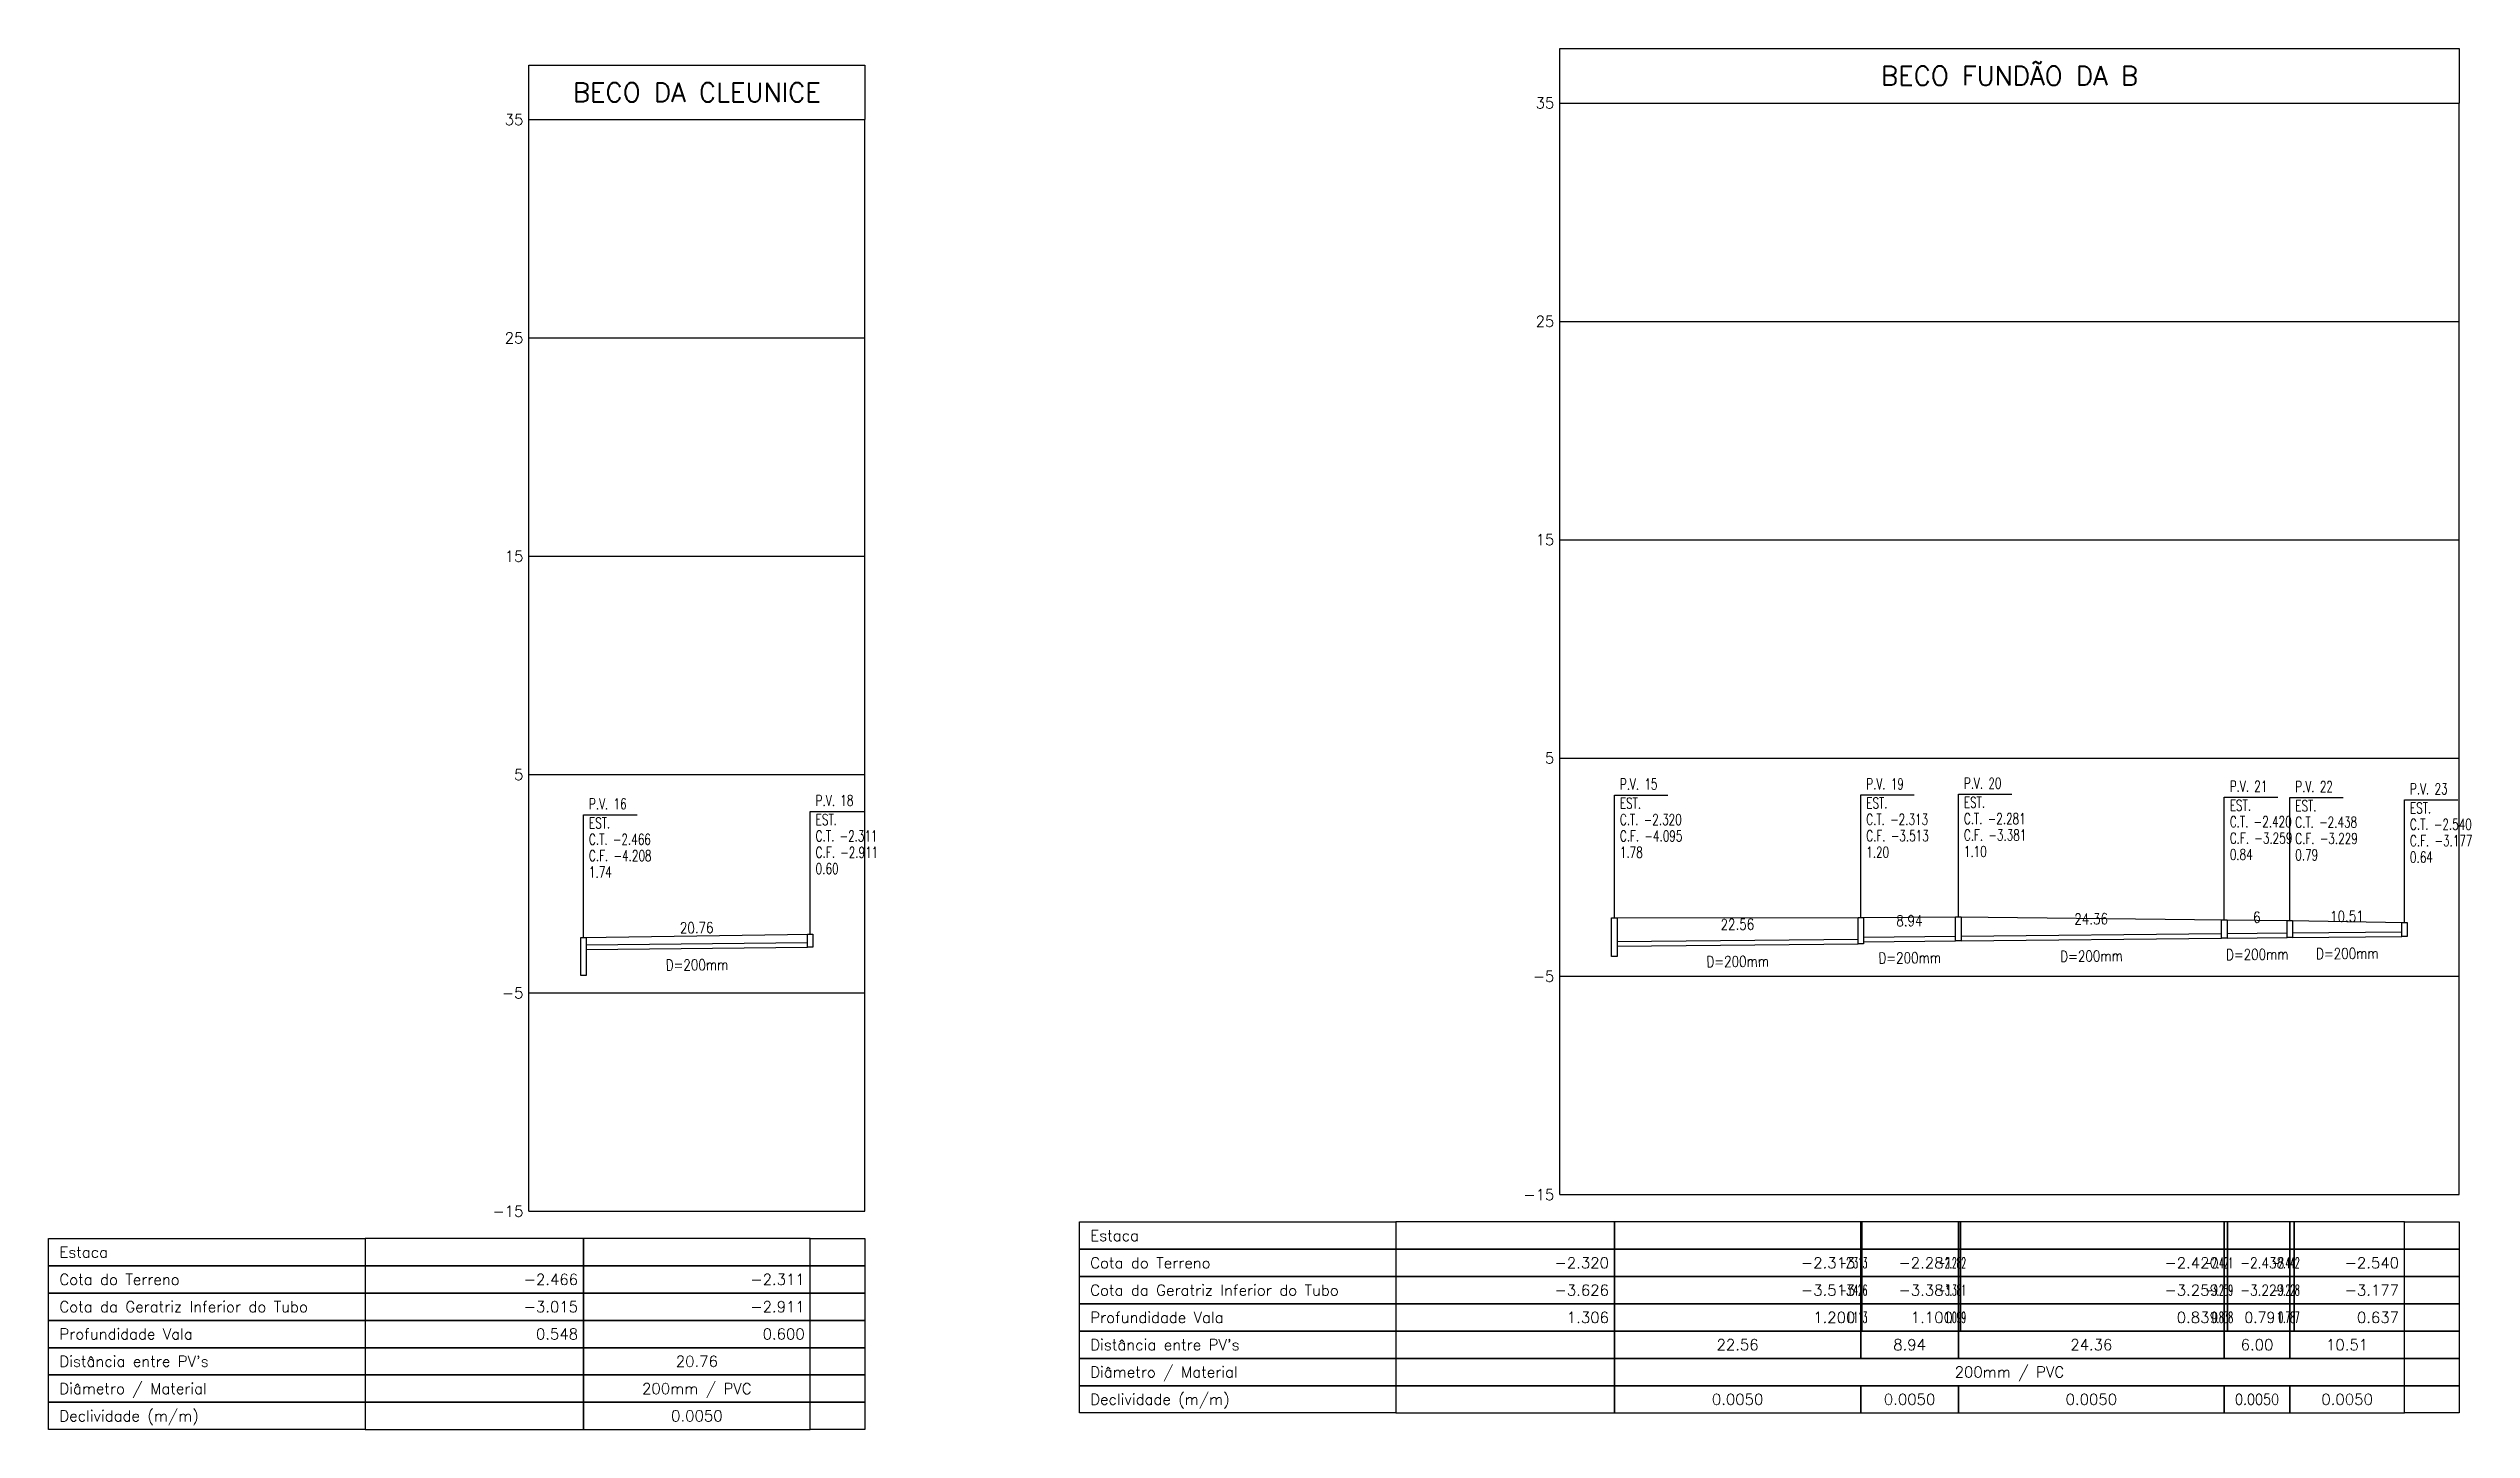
# Model space of a CAD drawing. Extents: x -44 to 14114764, y -20 to 289527804.
# Drawn here: x 359046.8 to 359268.7, y 7353861.7 to 7353988.2 of the extents above; entities that cross this region are included whole.
import ezdxf
from ezdxf.enums import TextEntityAlignment as Align

# ---------------------------------------------------------------- set-up
doc = ezdxf.new("R2010")
doc.units = 0
for name, color, linetype in [('PS_IND_COMPRIMENTO', 7, 'Continuous'), ('PS_IND_DIAMETRO', 7, 'Continuous'), ('PS_PERFIL_CAIXAS', 7, 'Continuous'), ('PS_PERFIL_COTA_LIN', 7, 'Continuous'), ('PS_PERFIL_COTA_TXT', 5, 'Continuous'), ('PS_PERFIL_GRADE', 8, 'Continuous'), ('PS_PERFIL_TERRENO', 3, 'Continuous'), ('PS_PERFIL_TITULOS', 5, 'Continuous'), ('PS_PERFIL_TUBO', 7, 'Continuous'), ('PS_PONTOS_IDENTIFICACAO_LIN', 7, 'Continuous'), ('PS_PONTOS_IDENTIFICACAO_TXT', 7, 'Continuous')]:
    doc.layers.add(name, color=color, linetype=linetype)
doc.styles.add('ROMANS', font='ROMANS.shx', dxfattribs={"height": 2})

msp = doc.modelspace()

# ---------------------------------------------------------------- texts
at = {"layer": 'PS_IND_COMPRIMENTO', "style": 'ROMANS', "width": 0.8}
for s, rotation, p in [('8.94', 0.61119, (359217.182, 7353908.294)), ('24.36', 0.58506, (359233.829, 7353908.461)), ('6', 0.62547, (359249.004, 7353908.613)), ('10.51', 0.60127, (359257.255, 7353908.695)), ('20.76', 0.58538, (359106.122, 7353907.656)), ('22.56', 0.58684, (359201.432, 7353907.962))]:
    msp.add_text(s, height=1, rotation=rotation, dxfattribs=at).set_placement(p, align=Align.MIDDLE_CENTER)
at = {"layer": 'PS_IND_DIAMETRO', "style": 'ROMANS', "width": 0.8}
for rotation, p in [(0.58538, (359106.156, 7353904.256)), (0.58684, (359201.467, 7353904.563)), (0.61119, (359217.219, 7353904.895)), (0.58506, (359233.864, 7353905.061)), (0.62547, (359249.041, 7353905.213)), (0.60127, (359257.291, 7353905.296))]:
    msp.add_text('D=200mm', height=1, rotation=rotation, dxfattribs=at).set_placement(p, align=Align.MIDDLE_CENTER)
at = {"layer": 'PS_PERFIL_COTA_TXT', "style": 'ROMANS'}
for s, p in [('Estaca', (359142.167, 7353879.451)), ('Estaca', (359047.759, 7353877.932)), ('Cota do Terreno', (359047.759, 7353875.432)), ('Cota do Terreno', (359142.167, 7353876.951)), ('Cota da Geratriz Inferior do Tubo', (359047.759, 7353872.932)), ('Cota da Geratriz Inferior do Tubo', (359142.167, 7353874.451)), ('Profundidade Vala', (359047.759, 7353870.432)), ('Profundidade Vala', (359142.167, 7353871.951)), ("Distância entre PV's", (359142.167, 7353869.451)), ("Distância entre PV's", (359047.759, 7353867.932)), ('Diâmetro / Material', (359142.167, 7353866.951)), ('Diâmetro / Material', (359047.759, 7353865.432)), ('Declividade (m/m)', (359142.167, 7353864.451)), ('Declividade (m/m)', (359047.759, 7353862.932))]:
    msp.add_text(s, height=1, dxfattribs=at).set_placement(p, align=Align.MIDDLE_LEFT)
for s, p in [('-2.466', (359095.259, 7353875.432)), ('-2.311', (359116.019, 7353875.432)), ('-2.320', (359189.667, 7353876.951)), ('-2.313', (359212.232, 7353876.951)), ('-2.281', (359221.169, 7353876.951)), ('-2.420', (359245.524, 7353876.951)), ('-2.540', (359262.025, 7353876.951)), ('-3.015', (359095.259, 7353872.932)), ('-2.911', (359116.019, 7353872.932)), ('-3.626', (359189.667, 7353874.451)), ('-3.513', (359212.232, 7353874.451)), ('-3.381', (359221.169, 7353874.451)), ('-3.259', (359245.524, 7353874.451)), ('-3.177', (359262.025, 7353874.451)), ('1.306', (359189.667, 7353871.951)), ('1.200', (359212.232, 7353871.951)), ('1.100', (359221.169, 7353871.951)), ('0.839', (359245.524, 7353871.951)), ('0.637', (359262.025, 7353871.951)), ('0.548', (359095.259, 7353870.432)), ('0.600', (359116.019, 7353870.432))]:
    msp.add_text(s, height=1, dxfattribs=at).set_placement(p, align=Align.MIDDLE_RIGHT)
for s, width, p in [('-2.313', 0.5, (359213.332, 7353876.951)), ('-2.282', 0.5, (359222.369, 7353876.951)), ('-2.421', 0.5, (359246.824, 7353876.951)), ('-2.438', 0.813723, (359251.52, 7353876.951)), ('-2.442', 0.5, (359252.92, 7353876.951)), ('-3.426', 0.5, (359213.332, 7353874.451)), ('-3.381', 0.5, (359222.369, 7353874.451)), ('-3.259', 0.5, (359246.824, 7353874.451)), ('-3.229', 0.813723, (359251.52, 7353874.451)), ('-3.228', 0.5, (359252.92, 7353874.451)), ('1.113', 0.5, (359213.332, 7353871.951)), ('1.099', 0.5, (359222.369, 7353871.951)), ('0.838', 0.5, (359246.824, 7353871.951)), ('0.791', 0.949343, (359251.52, 7353871.951)), ('0.787', 0.5, (359252.92, 7353871.951))]:
    msp.add_text(s, height=1, dxfattribs=dict(at, width=width)).set_placement(p, align=Align.MIDDLE_RIGHT)
for s, p in [('22.56', (359201.45, 7353869.451)), ('8.94', (359217.2, 7353869.451)), ('24.36', (359233.846, 7353869.451)), ('6.00', (359249.022, 7353869.451)), ('10.51', (359257.273, 7353869.451)), ('20.76', (359106.139, 7353867.932)), ('200mm / PVC', (359226.346, 7353866.951)), ('200mm / PVC', (359106.139, 7353865.432)), ('0.0050', (359201.45, 7353864.451)), ('0.0050', (359217.2, 7353864.451)), ('0.0050', (359233.846, 7353864.451)), ('0.0050', (359257.273, 7353864.451)), ('0.0050', (359106.139, 7353862.932))]:
    msp.add_text(s, height=1, dxfattribs=at).set_placement(p, align=Align.MIDDLE_CENTER)
at = {"layer": 'PS_PERFIL_COTA_TXT', "style": 'ROMANS', "width": 0.85658}
msp.add_text('0.0050', height=1, dxfattribs=at).set_placement((359249.022, 7353864.451), align=Align.MIDDLE_CENTER)
at = {"layer": 'PS_PERFIL_TITULOS', "style": 'ROMANS'}
for s, p in [('BECO FUNDÃO DA B', (359226.346, 7353985.701)), ('BECO DA CLEUNICE', (359106.139, 7353984.182))]:
    msp.add_text(s, height=1.75, dxfattribs=at).set_placement(p, align=Align.MIDDLE_CENTER)
at = {"layer": 'PS_PONTOS_IDENTIFICACAO_TXT', "style": 'ROMANS', "width": 0.7}
for s, p in [('P.V. 18', (359117.019, 7353918.81)), ('P.V. 15', (359190.667, 7353920.311)), ('P.V. 19', (359213.232, 7353920.325)), ('P.V. 20', (359222.169, 7353920.389)), ('P.V. 21', (359246.524, 7353920.111)), ('P.V. 22', (359252.52, 7353920.075)), ('P.V. 23', (359263.025, 7353919.871)), ('P.V. 16', (359096.259, 7353918.5)), ('EST. ', (359096.259, 7353916.75)), ('EST. ', (359117.019, 7353917.06)), ('C.T. -2.320', (359190.667, 7353917.061)), ('EST. ', (359190.667, 7353918.561)), ('C.T. -2.313', (359213.232, 7353917.075)), ('EST. ', (359213.232, 7353918.575)), ('C.T. -2.281', (359222.169, 7353917.139)), ('EST. ', (359222.169, 7353918.639)), ('C.T. -2.420', (359246.524, 7353916.861)), ('EST. ', (359246.524, 7353918.361)), ('C.T. -2.438', (359252.52, 7353916.825)), ('EST. ', (359252.52, 7353918.325)), ('C.T. -2.540', (359263.025, 7353916.621)), ('EST. ', (359263.025, 7353918.121)), ('C.T. -2.466', (359096.259, 7353915.25)), ('C.T. -2.311', (359117.019, 7353915.56)), ('C.F. -4.095', (359190.667, 7353915.561)), ('C.F. -3.513', (359213.232, 7353915.575)), ('C.F. -3.381', (359222.169, 7353915.639)), ('C.F. -3.259', (359246.524, 7353915.361)), ('C.F. -3.229', (359252.52, 7353915.325)), ('C.F. -3.177', (359263.025, 7353915.121)), ('C.F. -4.208', (359096.259, 7353913.75)), ('1.74', (359096.259, 7353912.25)), ('C.F. -2.911', (359117.019, 7353914.06)), ('0.60', (359117.019, 7353912.56)), ('1.78', (359190.667, 7353914.061)), ('1.20', (359213.232, 7353914.075)), ('1.10', (359222.169, 7353914.139)), ('0.84', (359246.524, 7353913.861)), ('0.79', (359252.52, 7353913.825)), ('0.64', (359263.025, 7353913.621))]:
    msp.add_text(s, height=1, dxfattribs=at).set_placement(p)

# ---------------------------------------------------------------- blocks, each defined once
blk = doc.blocks.new('*U5')
at = {"layer": 'PS_PERFIL_GRADE', "linetype": 'Continuous'}
for p, q in [((0, 0), (0, 100)), ((0, 100), (30.76, 100)), ((30.76, 0), (30.76, 100)), ((0, 80), (30.76, 80)), ((0, 60), (30.76, 60)), ((0, 40), (30.76, 40)), ((0, 20), (30.76, 20)), ((0, 0), (30.76, 0))]:
    blk.add_line(p, q, dxfattribs=at)
blk.add_lwpolyline([(0, 100), (0, 105), (30.76, 105), (30.76, 100)], dxfattribs=at)
at = {"layer": 'PS_PERFIL_GRADE', "style": 'ROMANS'}
for s, p in [('35', (-0.5, 100)), ('25', (-0.5, 80)), ('15', (-0.5, 60)), ('5', (-0.5, 40)), ('-5', (-0.5, 20)), ('-15', (-0.5, 0))]:
    blk.add_text(s, height=1, dxfattribs=at).set_placement(p, align=Align.MIDDLE_RIGHT)
blk = doc.blocks.new('*U6')
at = {"layer": 'PS_PERFIL_GRADE', "linetype": 'Continuous'}
for p, q in [((0, 0), (0, 100)), ((0, 100), (82.36, 100)), ((82.36, 0), (82.36, 100)), ((0, 80), (82.36, 80)), ((0, 60), (82.36, 60)), ((0, 40), (82.36, 40)), ((0, 20), (82.36, 20)), ((0, 0), (82.36, 0))]:
    blk.add_line(p, q, dxfattribs=at)
blk.add_lwpolyline([(0, 100), (0, 105), (82.36, 105), (82.36, 100)], dxfattribs=at)
at = {"layer": 'PS_PERFIL_GRADE', "style": 'ROMANS'}
for s, p in [('35', (-0.5, 100)), ('25', (-0.5, 80)), ('15', (-0.5, 60)), ('5', (-0.5, 40)), ('-5', (-0.5, 20)), ('-15', (-0.5, 0))]:
    blk.add_text(s, height=1, dxfattribs=at).set_placement(p, align=Align.MIDDLE_RIGHT)

# ---------------------------------------------------------------- linework, layer by layer
at = {"layer": 'PS_PERFIL_CAIXAS', "linetype": 'Continuous'}
for points in [[(359095.509, 7353906.75), (359096.009, 7353906.75), (359096.009, 7353903.267), (359095.509, 7353903.267)], [(359116.269, 7353907.06), (359116.769, 7353907.06), (359116.769, 7353905.86), (359116.269, 7353905.86)], [(359189.917, 7353908.561), (359190.417, 7353908.561), (359190.417, 7353905.011), (359189.917, 7353905.011)], [(359212.482, 7353908.575), (359212.982, 7353908.575), (359212.982, 7353906.175), (359212.482, 7353906.175)], [(359221.419, 7353908.639), (359221.919, 7353908.639), (359221.919, 7353906.439), (359221.419, 7353906.439)], [(359245.774, 7353908.361), (359246.274, 7353908.361), (359246.274, 7353906.683), (359245.774, 7353906.683)], [(359251.77, 7353908.325), (359252.27, 7353908.325), (359252.27, 7353906.743), (359251.77, 7353906.743)], [(359262.275, 7353908.121), (359262.775, 7353908.121), (359262.775, 7353906.848), (359262.275, 7353906.848)]]:
    msp.add_lwpolyline(points, close=True, dxfattribs=at)
at = {"layer": 'PS_PERFIL_COTA_LIN', "linetype": 'Continuous'}
for points in [[(359170.167, 7353880.701), (359170.167, 7353878.201), (359141.167, 7353878.201), (359141.167, 7353880.701)], [(359170.167, 7353880.701), (359170.167, 7353878.201), (359190.167, 7353878.201), (359190.167, 7353880.701)], [(359190.167, 7353880.701), (359190.167, 7353878.201), (359212.732, 7353878.201), (359212.732, 7353880.701)], [(359212.732, 7353880.701), (359212.732, 7353878.201), (359212.832, 7353878.201), (359212.832, 7353880.701)], [(359212.832, 7353880.701), (359212.832, 7353878.201), (359221.669, 7353878.201), (359221.669, 7353880.701)], [(359221.669, 7353880.701), (359221.669, 7353878.201), (359221.869, 7353878.201), (359221.869, 7353880.701)], [(359221.869, 7353880.701), (359221.869, 7353878.201), (359246.024, 7353878.201), (359246.024, 7353880.701)], [(359246.024, 7353880.701), (359246.024, 7353878.201), (359246.324, 7353878.201), (359246.324, 7353880.701)], [(359246.324, 7353880.701), (359246.324, 7353878.201), (359252.02, 7353878.201), (359252.02, 7353880.701)], [(359252.02, 7353880.701), (359252.02, 7353878.201), (359252.42, 7353878.201), (359252.42, 7353880.701)], [(359252.42, 7353880.701), (359252.42, 7353878.201), (359262.525, 7353878.201), (359262.525, 7353880.701)], [(359267.525, 7353880.701), (359267.525, 7353878.201), (359262.525, 7353878.201), (359262.525, 7353880.701)], [(359075.759, 7353879.182), (359075.759, 7353876.682), (359046.759, 7353876.682), (359046.759, 7353879.182)], [(359075.759, 7353879.182), (359075.759, 7353876.682), (359095.759, 7353876.682), (359095.759, 7353879.182)], [(359095.759, 7353879.182), (359095.759, 7353876.682), (359116.519, 7353876.682), (359116.519, 7353879.182)], [(359121.519, 7353879.182), (359121.519, 7353876.682), (359116.519, 7353876.682), (359116.519, 7353879.182)], [(359170.167, 7353878.201), (359170.167, 7353875.701), (359141.167, 7353875.701), (359141.167, 7353878.201)], [(359170.167, 7353878.201), (359170.167, 7353875.701), (359190.167, 7353875.701), (359190.167, 7353878.201)], [(359190.167, 7353878.201), (359190.167, 7353875.701), (359212.732, 7353875.701), (359212.732, 7353878.201)], [(359212.732, 7353878.201), (359212.732, 7353875.701), (359212.832, 7353875.701), (359212.832, 7353878.201)], [(359212.832, 7353878.201), (359212.832, 7353875.701), (359221.669, 7353875.701), (359221.669, 7353878.201)], [(359221.669, 7353878.201), (359221.669, 7353875.701), (359221.869, 7353875.701), (359221.869, 7353878.201)], [(359221.869, 7353878.201), (359221.869, 7353875.701), (359246.024, 7353875.701), (359246.024, 7353878.201)], [(359246.024, 7353878.201), (359246.024, 7353875.701), (359246.324, 7353875.701), (359246.324, 7353878.201)], [(359246.324, 7353878.201), (359246.324, 7353875.701), (359252.02, 7353875.701), (359252.02, 7353878.201)], [(359252.02, 7353878.201), (359252.02, 7353875.701), (359252.42, 7353875.701), (359252.42, 7353878.201)], [(359252.42, 7353878.201), (359252.42, 7353875.701), (359262.525, 7353875.701), (359262.525, 7353878.201)], [(359267.525, 7353878.201), (359267.525, 7353875.701), (359262.525, 7353875.701), (359262.525, 7353878.201)], [(359075.759, 7353876.682), (359075.759, 7353874.182), (359046.759, 7353874.182), (359046.759, 7353876.682)], [(359075.759, 7353876.682), (359075.759, 7353874.182), (359095.759, 7353874.182), (359095.759, 7353876.682)], [(359095.759, 7353876.682), (359095.759, 7353874.182), (359116.519, 7353874.182), (359116.519, 7353876.682)], [(359121.519, 7353876.682), (359121.519, 7353874.182), (359116.519, 7353874.182), (359116.519, 7353876.682)], [(359170.167, 7353875.701), (359170.167, 7353873.201), (359141.167, 7353873.201), (359141.167, 7353875.701)], [(359170.167, 7353875.701), (359170.167, 7353873.201), (359190.167, 7353873.201), (359190.167, 7353875.701)], [(359190.167, 7353875.701), (359190.167, 7353873.201), (359212.732, 7353873.201), (359212.732, 7353875.701)], [(359212.732, 7353875.701), (359212.732, 7353873.201), (359212.832, 7353873.201), (359212.832, 7353875.701)], [(359212.832, 7353875.701), (359212.832, 7353873.201), (359221.669, 7353873.201), (359221.669, 7353875.701)], [(359221.669, 7353875.701), (359221.669, 7353873.201), (359221.869, 7353873.201), (359221.869, 7353875.701)], [(359221.869, 7353875.701), (359221.869, 7353873.201), (359246.024, 7353873.201), (359246.024, 7353875.701)], [(359246.024, 7353875.701), (359246.024, 7353873.201), (359246.324, 7353873.201), (359246.324, 7353875.701)], [(359246.324, 7353875.701), (359246.324, 7353873.201), (359252.02, 7353873.201), (359252.02, 7353875.701)], [(359252.02, 7353875.701), (359252.02, 7353873.201), (359252.42, 7353873.201), (359252.42, 7353875.701)], [(359252.42, 7353875.701), (359252.42, 7353873.201), (359262.525, 7353873.201), (359262.525, 7353875.701)], [(359267.525, 7353875.701), (359267.525, 7353873.201), (359262.525, 7353873.201), (359262.525, 7353875.701)], [(359075.759, 7353874.182), (359075.759, 7353871.682), (359046.759, 7353871.682), (359046.759, 7353874.182)], [(359075.759, 7353874.182), (359075.759, 7353871.682), (359095.759, 7353871.682), (359095.759, 7353874.182)], [(359095.759, 7353874.182), (359095.759, 7353871.682), (359116.519, 7353871.682), (359116.519, 7353874.182)], [(359121.519, 7353874.182), (359121.519, 7353871.682), (359116.519, 7353871.682), (359116.519, 7353874.182)], [(359170.167, 7353873.201), (359170.167, 7353870.701), (359141.167, 7353870.701), (359141.167, 7353873.201)], [(359170.167, 7353873.201), (359170.167, 7353870.701), (359190.167, 7353870.701), (359190.167, 7353873.201)], [(359190.167, 7353873.201), (359190.167, 7353870.701), (359212.732, 7353870.701), (359212.732, 7353873.201)], [(359212.732, 7353873.201), (359212.732, 7353870.701), (359212.832, 7353870.701), (359212.832, 7353873.201)], [(359212.832, 7353873.201), (359212.832, 7353870.701), (359221.669, 7353870.701), (359221.669, 7353873.201)], [(359221.669, 7353873.201), (359221.669, 7353870.701), (359221.869, 7353870.701), (359221.869, 7353873.201)], [(359221.869, 7353873.201), (359221.869, 7353870.701), (359246.024, 7353870.701), (359246.024, 7353873.201)], [(359246.024, 7353873.201), (359246.024, 7353870.701), (359246.324, 7353870.701), (359246.324, 7353873.201)], [(359246.324, 7353873.201), (359246.324, 7353870.701), (359252.02, 7353870.701), (359252.02, 7353873.201)], [(359252.02, 7353873.201), (359252.02, 7353870.701), (359252.42, 7353870.701), (359252.42, 7353873.201)], [(359252.42, 7353873.201), (359252.42, 7353870.701), (359262.525, 7353870.701), (359262.525, 7353873.201)], [(359267.525, 7353873.201), (359267.525, 7353870.701), (359262.525, 7353870.701), (359262.525, 7353873.201)], [(359075.759, 7353871.682), (359075.759, 7353869.182), (359046.759, 7353869.182), (359046.759, 7353871.682)], [(359075.759, 7353871.682), (359075.759, 7353869.182), (359095.759, 7353869.182), (359095.759, 7353871.682)], [(359095.759, 7353871.682), (359095.759, 7353869.182), (359116.519, 7353869.182), (359116.519, 7353871.682)], [(359121.519, 7353871.682), (359121.519, 7353869.182), (359116.519, 7353869.182), (359116.519, 7353871.682)], [(359075.759, 7353869.182), (359075.759, 7353866.682), (359046.759, 7353866.682), (359046.759, 7353869.182)], [(359075.759, 7353869.182), (359075.759, 7353866.682), (359095.759, 7353866.682), (359095.759, 7353869.182)], [(359095.759, 7353869.182), (359095.759, 7353866.682), (359116.519, 7353866.682), (359116.519, 7353869.182)], [(359121.519, 7353869.182), (359121.519, 7353866.682), (359116.519, 7353866.682), (359116.519, 7353869.182)], [(359170.167, 7353870.701), (359170.167, 7353868.201), (359141.167, 7353868.201), (359141.167, 7353870.701)], [(359170.167, 7353870.701), (359170.167, 7353868.201), (359190.167, 7353868.201), (359190.167, 7353870.701)], [(359190.167, 7353870.701), (359190.167, 7353868.201), (359212.732, 7353868.201), (359212.732, 7353870.701)], [(359212.732, 7353870.701), (359212.732, 7353868.201), (359221.669, 7353868.201), (359221.669, 7353870.701)], [(359221.669, 7353870.701), (359221.669, 7353868.201), (359246.024, 7353868.201), (359246.024, 7353870.701)], [(359246.024, 7353870.701), (359246.024, 7353868.201), (359252.02, 7353868.201), (359252.02, 7353870.701)], [(359252.02, 7353870.701), (359252.02, 7353868.201), (359262.525, 7353868.201), (359262.525, 7353870.701)], [(359267.525, 7353870.701), (359267.525, 7353868.201), (359262.525, 7353868.201), (359262.525, 7353870.701)], [(359075.759, 7353866.682), (359075.759, 7353864.182), (359046.759, 7353864.182), (359046.759, 7353866.682)], [(359075.759, 7353866.682), (359075.759, 7353864.182), (359095.759, 7353864.182), (359095.759, 7353866.682)], [(359095.759, 7353866.682), (359095.759, 7353864.182), (359116.519, 7353864.182), (359116.519, 7353866.682)], [(359121.519, 7353866.682), (359121.519, 7353864.182), (359116.519, 7353864.182), (359116.519, 7353866.682)], [(359170.167, 7353868.201), (359170.167, 7353865.701), (359141.167, 7353865.701), (359141.167, 7353868.201)], [(359170.167, 7353868.201), (359170.167, 7353865.701), (359190.167, 7353865.701), (359190.167, 7353868.201)], [(359190.167, 7353868.201), (359190.167, 7353865.701), (359262.525, 7353865.701), (359262.525, 7353868.201)], [(359267.525, 7353868.201), (359267.525, 7353865.701), (359262.525, 7353865.701), (359262.525, 7353868.201)], [(359170.167, 7353865.701), (359170.167, 7353863.201), (359141.167, 7353863.201), (359141.167, 7353865.701)], [(359170.167, 7353865.701), (359170.167, 7353863.201), (359190.167, 7353863.201), (359190.167, 7353865.701)], [(359190.167, 7353865.701), (359190.167, 7353863.201), (359212.732, 7353863.201), (359212.732, 7353865.701)], [(359212.732, 7353865.701), (359212.732, 7353863.201), (359221.669, 7353863.201), (359221.669, 7353865.701)], [(359221.669, 7353865.701), (359221.669, 7353863.201), (359246.024, 7353863.201), (359246.024, 7353865.701)], [(359246.024, 7353865.701), (359246.024, 7353863.201), (359252.02, 7353863.201), (359252.02, 7353865.701)], [(359252.02, 7353865.701), (359252.02, 7353863.201), (359262.525, 7353863.201), (359262.525, 7353865.701)], [(359267.525, 7353865.701), (359267.525, 7353863.201), (359262.525, 7353863.201), (359262.525, 7353865.701)], [(359075.759, 7353864.182), (359075.759, 7353861.682), (359046.759, 7353861.682), (359046.759, 7353864.182)], [(359075.759, 7353864.182), (359075.759, 7353861.682), (359095.759, 7353861.682), (359095.759, 7353864.182)], [(359095.759, 7353864.182), (359095.759, 7353861.682), (359116.519, 7353861.682), (359116.519, 7353864.182)], [(359121.519, 7353864.182), (359121.519, 7353861.682), (359116.519, 7353861.682), (359116.519, 7353864.182)]]:
    msp.add_lwpolyline(points, close=True, dxfattribs=at)
for points in [[(359095.759, 7353869.182), (359116.519, 7353869.182)], [(359190.167, 7353870.701), (359212.732, 7353870.701)], [(359212.832, 7353870.701), (359221.669, 7353870.701)], [(359221.869, 7353870.701), (359246.024, 7353870.701)], [(359246.324, 7353870.701), (359252.02, 7353870.701)], [(359252.42, 7353870.701), (359262.525, 7353870.701)], [(359095.759, 7353866.682), (359116.519, 7353866.682)], [(359095.759, 7353866.682), (359116.519, 7353866.682)], [(359170.167, 7353868.201), (359190.167, 7353868.201)], [(359190.167, 7353868.201), (359212.732, 7353868.201)], [(359190.167, 7353868.201), (359212.732, 7353868.201)], [(359212.732, 7353868.201), (359212.832, 7353868.201)], [(359212.832, 7353868.201), (359221.669, 7353868.201)], [(359212.832, 7353868.201), (359221.669, 7353868.201)], [(359221.669, 7353868.201), (359221.869, 7353868.201)], [(359221.869, 7353868.201), (359246.024, 7353868.201)], [(359221.869, 7353868.201), (359246.024, 7353868.201)], [(359246.024, 7353868.201), (359246.324, 7353868.201)], [(359246.324, 7353868.201), (359252.02, 7353868.201)], [(359246.324, 7353868.201), (359252.02, 7353868.201)], [(359252.42, 7353868.201), (359262.525, 7353868.201)], [(359252.42, 7353868.201), (359262.525, 7353868.201)], [(359170.167, 7353865.701), (359190.167, 7353865.701)], [(359190.167, 7353865.701), (359212.732, 7353865.701)], [(359190.167, 7353865.701), (359212.732, 7353865.701)], [(359212.732, 7353865.701), (359212.832, 7353865.701)], [(359212.832, 7353865.701), (359221.669, 7353865.701)], [(359212.832, 7353865.701), (359221.669, 7353865.701)], [(359221.669, 7353865.701), (359221.869, 7353865.701)], [(359221.869, 7353865.701), (359246.024, 7353865.701)], [(359221.869, 7353865.701), (359246.024, 7353865.701)], [(359246.024, 7353865.701), (359246.324, 7353865.701)], [(359246.324, 7353865.701), (359252.02, 7353865.701)], [(359246.324, 7353865.701), (359252.02, 7353865.701)], [(359252.42, 7353865.701), (359262.525, 7353865.701)], [(359252.42, 7353865.701), (359262.525, 7353865.701)], [(359095.759, 7353864.182), (359116.519, 7353864.182)], [(359095.759, 7353864.182), (359116.519, 7353864.182)], [(359190.167, 7353863.201), (359212.732, 7353863.201)], [(359212.832, 7353863.201), (359221.669, 7353863.201)], [(359221.869, 7353863.201), (359246.024, 7353863.201)], [(359246.324, 7353863.201), (359252.02, 7353863.201)], [(359252.42, 7353863.201), (359262.525, 7353863.201)], [(359095.759, 7353861.682), (359116.519, 7353861.682)]]:
    msp.add_lwpolyline(points, dxfattribs=at)
at = {"layer": 'PS_PERFIL_TERRENO', "linetype": 'Continuous'}
for points in [[(359095.759, 7353906.75), (359116.519, 7353907.06)], [(359190.167, 7353908.561), (359212.732, 7353908.575), (359221.669, 7353908.639), (359246.024, 7353908.361), (359252.02, 7353908.325), (359262.525, 7353908.121)]]:
    msp.add_lwpolyline(points, dxfattribs=at)
at = {"layer": 'PS_PERFIL_TUBO', "color": 1, "linetype": 'Continuous'}
for points in [[(359190.417, 7353905.949), (359212.482, 7353906.175), (359212.482, 7353906.575), (359190.417, 7353906.349)], [(359212.982, 7353906.349), (359221.419, 7353906.439), (359221.419, 7353906.839), (359212.982, 7353906.749)], [(359221.919, 7353906.439), (359245.774, 7353906.683), (359245.774, 7353907.083), (359221.919, 7353906.839)], [(359246.274, 7353906.683), (359251.77, 7353906.743), (359251.77, 7353907.143), (359246.274, 7353907.083)], [(359252.27, 7353906.743), (359262.275, 7353906.848), (359262.275, 7353907.248), (359252.27, 7353907.143)], [(359096.009, 7353905.653), (359116.269, 7353905.86), (359116.269, 7353906.26), (359096.009, 7353906.053)]]:
    msp.add_lwpolyline(points, close=True, dxfattribs=at)
at = {"layer": 'PS_PONTOS_IDENTIFICACAO_LIN', "linetype": 'Continuous'}
for points in [[(359190.167, 7353908.561), (359190.167, 7353919.811), (359195.067, 7353919.811)], [(359212.732, 7353908.575), (359212.732, 7353919.825), (359217.632, 7353919.825)], [(359221.669, 7353908.639), (359221.669, 7353919.889), (359226.569, 7353919.889)], [(359095.759, 7353906.75), (359095.759, 7353918), (359100.659, 7353918)], [(359116.519, 7353907.06), (359116.519, 7353918.31), (359121.419, 7353918.31)], [(359246.024, 7353908.361), (359246.024, 7353919.611), (359250.924, 7353919.611)], [(359252.02, 7353908.325), (359252.02, 7353919.575), (359256.92, 7353919.575)], [(359262.525, 7353908.121), (359262.525, 7353919.371), (359267.425, 7353919.371)]]:
    msp.add_lwpolyline(points, dxfattribs=at)

# ---------------------------------------------------------------- block references
at = {"layer": 'PS_PERFIL_GRADE'}
for name, p in [('*U5', (359090.759, 7353881.682)), ('*U6', (359185.167, 7353883.201))]:
    msp.add_blockref(name, p, dxfattribs=at)

msp.set_redraw_order([(e.dxf.handle, doc.entitydb.next_handle()) for e in msp.query("TEXT MTEXT ATTDEF DIMENSION ARC_DIMENSION")])  # texts and dimensions are drawn at this point

doc.saveas('drawing.dxf')
